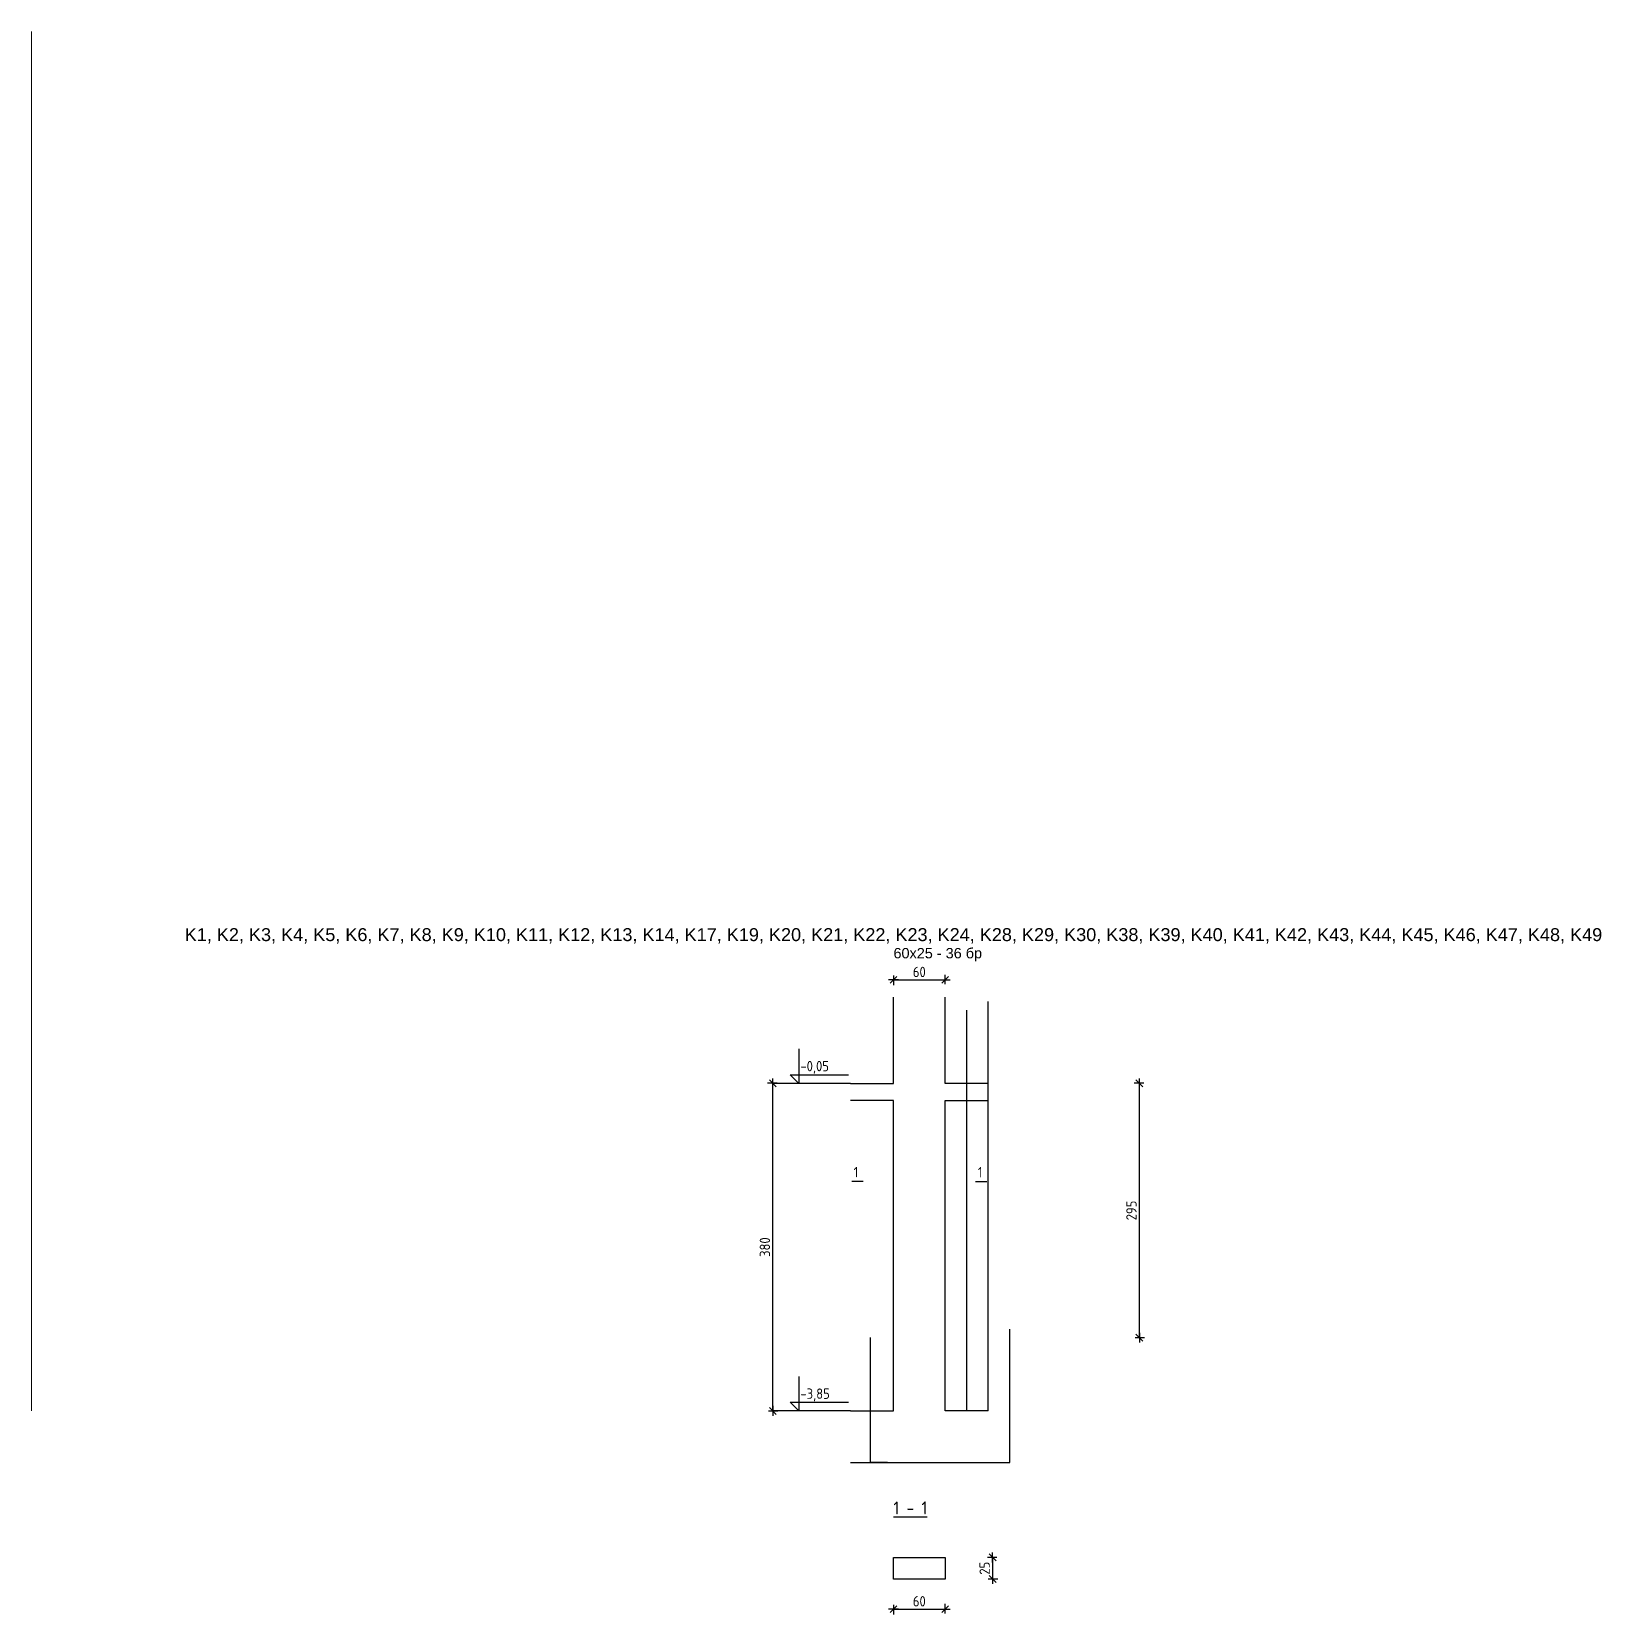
# Model space of a CAD drawing. Header units: millimetres. Extents: x 879 to 91735, y -13728 to 454.
# Drawn here: x 7228 to 9049, y -5889 to -4053 of the extents above; entities that cross this region are included whole.
import ezdxf
from ezdxf.enums import TextEntityAlignment as Align

# ---------------------------------------------------------------- set-up
doc = ezdxf.new("R2010")
doc.units = ezdxf.units.MM
for name, color, linetype, lineweight in [('1K_arm_koti', 5, 'Continuous', 20), ('1K_koti_razrezi', 3, 'Continuous', 25), ('1K_text-koloni', 3, 'Continuous', 35)]:
    doc.layers.add(name, color=color, linetype=linetype, lineweight=lineweight)
for name, color, linetype in [('1K_SHA', 134, 'Continuous'), ('k_arm', 40, 'Continuous'), ('KTX', 1, 'Continuous'), ('KTXTXT', 4, 'Continuous')]:
    doc.layers.add(name, color=color, linetype=linetype)
doc.styles.add('DIM', font='romans.shx', dxfattribs={"width": 0.85})
doc.styles.add('Z1', font='ARIAL.TTF')
doc.dimstyles.new('RAZR1', dxfattribs={"dimtxt": 12, "dimasz": 1, "dimexe": 0.3, "dimexo": 0, "dimgap": 0, "dimtad": 0, "dimrnd": 0.1, "dimzin": 14, "dimdsep": 46, "dimtxsty": 'DIM', "dimblk": 'DIM2', "dimcen": 0.09, "dimse1": 1, "dimse2": 1, "dimclrd": 256, "dimclre": 256, "dimclrt": 41, "dimadec": 8, "dimazin": 0, "dimtfac": 2.307692, "dimtix": 1, "dimtmove": 2, "dimatfit": 3, "dimldrblk": 'DIM2', "dimfxl": 0, "dimtvp": 0.769231, "dimtolj": 1, "dimtzin": 14, "dimarcsym": 0})

msp = doc.modelspace()

# ---------------------------------------------------------------- texts
at = {"layer": '1K_text-koloni', "style": 'Z1'}
msp.add_text('K1, K2, K3, K4, K5, K6, K7, K8, K9, K10, K11, K12, K13, K14, K17, K19, K20, K21, K22, K23, K24, K28, K29, K30, K38, K39, K40, K41, K42, K43, K44, K45, K46, K47, K48, K49', height=15, dxfattribs=at).set_placement((8227.915, -5092.606), align=Align.TOP_CENTER)
msp.add_text('60x25 - 36 бр', height=12, dxfattribs=at).set_placement((8227.915, -5127.606))
at = {"layer": 'KTXTXT', "style": 'DIM', "width": 0.85}
for s, height, p in [('-0,05', 12, (8119.915, -5258.606)), ('1', 12, (8181.715, -5381.606)), ('1', 12, (8325.858, -5381.606)), ('-3,85', 12, (8119.915, -5638.606)), ('%%U1 - 1', 15, (8227.915, -5772.606))]:
    msp.add_text(s, height=height, dxfattribs=at).set_placement(p)

# ---------------------------------------------------------------- blocks, each defined once
blk = doc.blocks.new('DIM2')
for p, q in [((-5.7, 0), (5.7, 0)), ((4, 4), (-4, -4)), ((0, -5), (0, 6))]:
    blk.add_line(p, q)
blk = doc.blocks.new('*D423')
at = {"layer": '1K_koti_razrezi', "lineweight": -2}
blk.add_line((8228.9, -5882.6), (8286.9, -5882.6), dxfattribs=at)
at = {"layer": 'Defpoints', "color": 0}
for p in [(8227.9, -5847.6), (8287.9, -5847.6), (8287.9, -5882.6)]:
    blk.add_point(p, dxfattribs=at)
at = {"layer": '1K_koti_razrezi', "lineweight": -2, "rotation": 180}
blk.add_blockref('DIM2', (8227.9, -5882.6), dxfattribs=at)
at = {"layer": '1K_koti_razrezi', "lineweight": -2}
blk.add_blockref('DIM2', (8287.9, -5882.6), dxfattribs=at)
at = {"layer": '1K_koti_razrezi', "color": 41, "insert": (8257.9, -5873.4), "char_height": 12, "attachment_point": 5, "style": 'DIM'}
blk.add_mtext('\\A1;60', dxfattribs=at)
blk = doc.blocks.new('*D424')
at = {"layer": '1K_koti_razrezi', "lineweight": -2}
blk.add_line((8342.9, -5823.6), (8342.9, -5846.6), dxfattribs=at)
at = {"layer": 'Defpoints', "color": 0}
for p in [(8287.9, -5822.6), (8287.9, -5847.6), (8342.9, -5847.6)]:
    blk.add_point(p, dxfattribs=at)
at = {"layer": '1K_koti_razrezi', "lineweight": -2}
for p, rotation in [((8342.9, -5822.6), 90), ((8342.9, -5847.6), 270)]:
    blk.add_blockref('DIM2', p, dxfattribs=dict(at, rotation=rotation))
at = {"layer": '1K_koti_razrezi', "color": 41, "insert": (8333.7, -5835.1), "char_height": 12, "attachment_point": 5, "rotation": 90, "style": 'DIM'}
blk.add_mtext('\\A1;25', dxfattribs=at)
blk = doc.blocks.new('*D425')
at = {"layer": '1K_koti_razrezi', "lineweight": -2}
blk.add_line((8228.9, -5152.6), (8286.9, -5152.6), dxfattribs=at)
at = {"layer": 'Defpoints', "color": 0}
for p in [(8287.9, -5152.6), (8227.9, -5272.6), (8287.9, -5272.6)]:
    blk.add_point(p, dxfattribs=at)
at = {"layer": '1K_koti_razrezi', "lineweight": -2, "rotation": 180}
blk.add_blockref('DIM2', (8227.9, -5152.6), dxfattribs=at)
at = {"layer": '1K_koti_razrezi', "lineweight": -2}
blk.add_blockref('DIM2', (8287.9, -5152.6), dxfattribs=at)
at = {"layer": '1K_koti_razrezi', "color": 41, "insert": (8257.9, -5143.4), "char_height": 12, "attachment_point": 5, "style": 'DIM'}
blk.add_mtext('\\A1;60', dxfattribs=at)
blk = doc.blocks.new('*D426')
at = {"layer": '1K_koti_razrezi', "lineweight": -2}
blk.add_line((8087.9, -5651.6), (8087.9, -5273.6), dxfattribs=at)
at = {"layer": 'Defpoints', "color": 0}
for p in [(8087.9, -5272.6), (8177.9, -5272.6), (8177.9, -5652.6)]:
    blk.add_point(p, dxfattribs=at)
at = {"layer": '1K_koti_razrezi', "lineweight": -2}
for p, rotation in [((8087.9, -5272.6), 90), ((8087.9, -5652.6), 270)]:
    blk.add_blockref('DIM2', p, dxfattribs=dict(at, rotation=rotation))
at = {"layer": '1K_koti_razrezi', "color": 41, "insert": (8078.7, -5462.6), "char_height": 12, "attachment_point": 5, "rotation": 90, "style": 'DIM'}
blk.add_mtext('\\A1;380', dxfattribs=at)
blk = doc.blocks.new('*D907')
at = {"layer": 'Defpoints', "color": 0}
for p in [(8302.1, -5272.6), (8513.3, -5272.6), (8312.9, -5567.6)]:
    blk.add_point(p, dxfattribs=at)
at = {"layer": 'k_arm', "lineweight": -2}
blk.add_line((8513.3, -5566.6), (8513.3, -5273.6), dxfattribs=at)
for p, rotation in [((8513.3, -5272.6), 90), ((8513.3, -5567.6), 270)]:
    blk.add_blockref('DIM2', p, dxfattribs=dict(at, rotation=rotation))
at = {"layer": 'k_arm', "color": 41, "insert": (8504, -5420.1), "char_height": 12, "attachment_point": 5, "rotation": 90, "style": 'DIM'}
blk.add_mtext('\\A1;295', dxfattribs=at)

# ---------------------------------------------------------------- dimensions: what is measured, and where the dimension line sits
at = {"layer": '1K_koti_razrezi'}
for base, p1, p2, picture, middle in [((8287.915, -5152.606), (8227.915, -5272.606), (8287.915, -5272.606), '*D425', (8257.915, -5143.375)), ((8287.915, -5882.606), (8227.915, -5847.606), (8287.915, -5847.606), '*D423', (8257.915, -5873.375))]:
    dim = msp.add_linear_dim(base=base, p1=p1, p2=p2, dimstyle='RAZR1', dxfattribs=at)
    dim.commit()
    dim.dimension.update_dxf_attribs({"geometry": picture, "text_midpoint": middle})
for base, p1, p2, picture, middle in [((8087.915, -5272.606), (8177.915, -5652.606), (8177.915, -5272.606), '*D426', (8078.684, -5462.606)), ((8342.915, -5847.606), (8287.915, -5822.606), (8287.915, -5847.606), '*D424', (8333.684, -5835.106))]:
    dim = msp.add_linear_dim(base=base, p1=p1, p2=p2, angle=90, dimstyle='RAZR1', dxfattribs=at)
    dim.commit()
    dim.dimension.update_dxf_attribs({"geometry": picture, "text_midpoint": middle})
at = {"layer": 'k_arm'}
dim = msp.add_linear_dim(base=(8513.28, -5272.606), p1=(8312.915, -5567.606), p2=(8302.147, -5272.606), angle=90, dimstyle='RAZR1', dxfattribs=at)
dim.commit()
dim.dimension.update_dxf_attribs({"geometry": '*D907', "text_midpoint": (8504.05, -5420.106)})

# ---------------------------------------------------------------- linework, layer by layer
at = {"layer": '1K_arm_koti'}
msp.add_lwpolyline([(7227.915, -5652.606), (7227.915, -4852.606), (7227.915, -4052.606)], dxfattribs=at)
at = {"layer": '1K_koti_razrezi'}
for p, q in [((8177.915, -5272.606), (8087.915, -5272.606)), ((8177.915, -5652.606), (8087.915, -5652.606))]:
    msp.add_line(p, q, dxfattribs=at)
at = {"layer": '1K_SHA'}
msp.add_line((8177.915, -5712.606), (8337.915, -5712.606), dxfattribs=at)
for points in [[(8177.915, -5272.606), (8227.915, -5272.606), (8227.915, -5172.606)], [(8337.915, -5272.606), (8287.915, -5272.606), (8287.915, -5172.606)], [(8177.915, -5652.606), (8227.915, -5652.606), (8227.915, -5292.606), (8177.915, -5292.606)], [(8337.915, -5652.606), (8287.915, -5652.606), (8287.915, -5292.606), (8337.915, -5292.606)], [(8227.915, -5822.606), (8287.915, -5822.606), (8287.915, -5847.606), (8227.915, -5847.606), (8227.915, -5822.606)]]:
    msp.add_lwpolyline(points, dxfattribs=at)
at = {"layer": 'k_arm'}
for points in [[(8312.915, -5652.606), (8312.915, -5187.606)], [(8337.915, -5652.606), (8337.915, -5272.606), (8337.915, -5177.606)], [(8337.915, -5712.606), (8362.915, -5712.606), (8362.915, -5652.606), (8362.915, -5557.606)], [(8221.159, -5712.606), (8201.159, -5712.606), (8201.159, -5652.606), (8201.159, -5567.606)]]:
    msp.add_lwpolyline(points, dxfattribs=at)
at = {"layer": 'KTX'}
for p, q in [((8192.915, -5386.606), (8179.715, -5386.606)), ((8322.915, -5386.606), (8336.115, -5386.606))]:
    msp.add_line(p, q, dxfattribs=at)
for points in [[(8117.915, -5232.606), (8117.915, -5272.606), (8107.915, -5262.606), (8175.915, -5262.606)], [(8117.915, -5612.606), (8117.915, -5652.606), (8107.915, -5642.606), (8175.915, -5642.606)]]:
    msp.add_lwpolyline(points, dxfattribs=at)

msp.set_redraw_order([(e.dxf.handle, doc.entitydb.next_handle()) for e in msp.query("TEXT MTEXT ATTDEF DIMENSION ARC_DIMENSION")])  # texts and dimensions are drawn at this point

doc.saveas('drawing.dxf')
